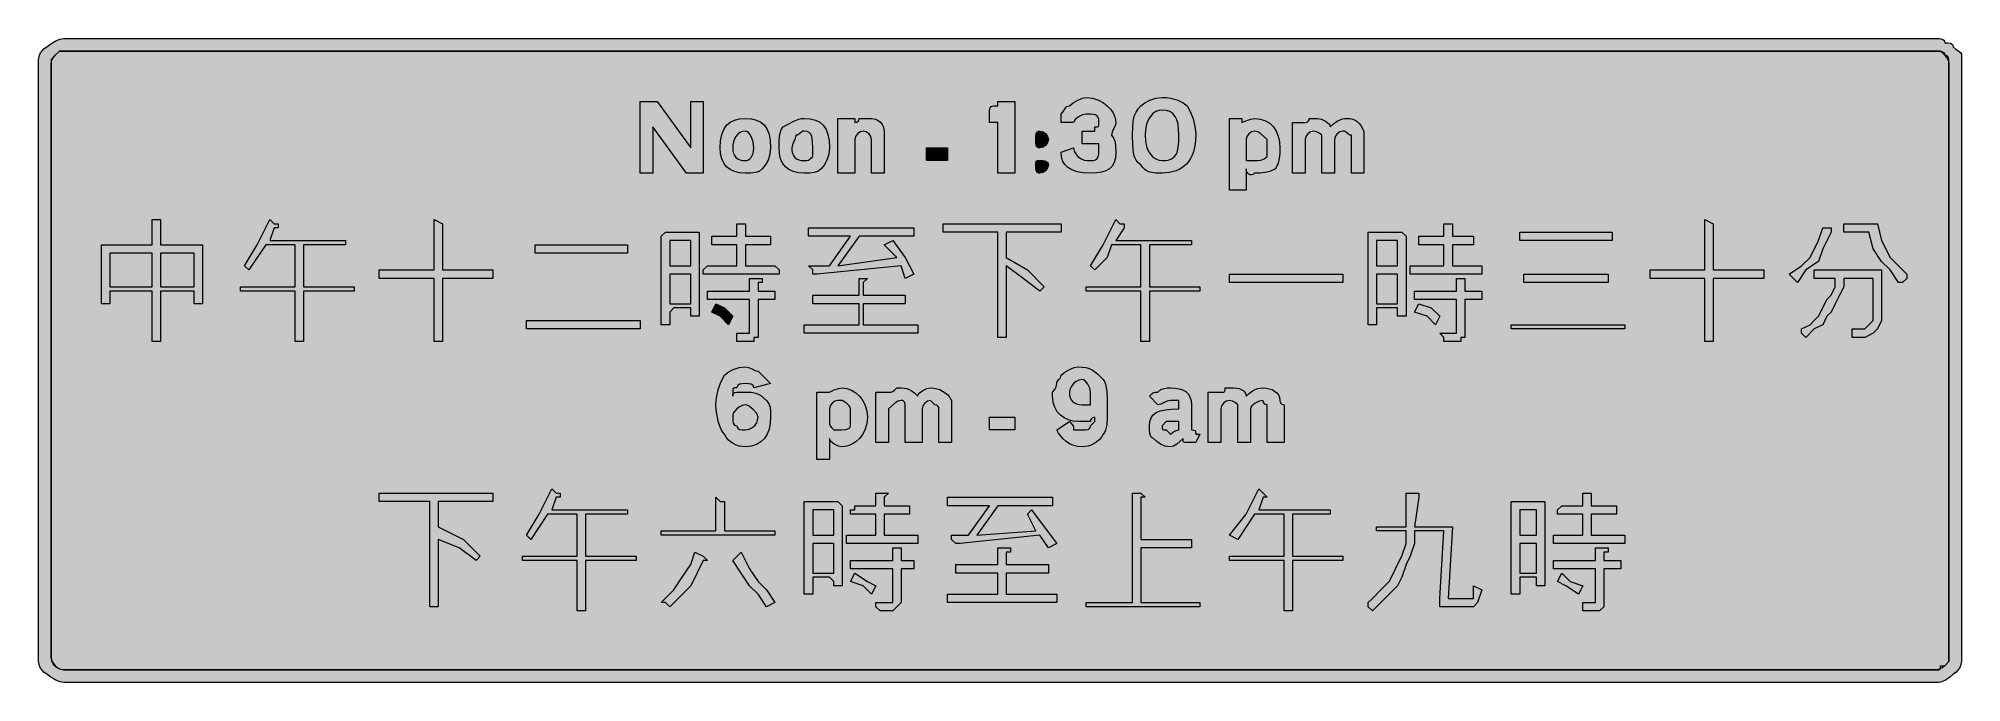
# Model space of a CAD drawing. Header units: metres. Extents: x 9 to 558, y 43 to 227.
import ezdxf

# ---------------------------------------------------------------- set-up
doc = ezdxf.new("R2010")
doc.units = ezdxf.units.M
doc.layers.add('FILL_BLACK_000000', color=7, linetype='Continuous', true_color=0x000000)
doc.layers.add('FILL_WHITE_FFFFFF', color=7, linetype='Continuous', true_color=0xffffff)

msp = doc.modelspace()

# ---------------------------------------------------------------- hatches: boundary and pattern name
at = {"layer": 'FILL_BLACK_000000', "true_color": 0x000000}
h = msp.add_hatch(color=7, dxfattribs=at)
h.dxf.hatch_style = 1
h.paths.add_polyline_path([(9.25, 220.69), (9.51, 222), (9.8, 222.67), (10.22, 223.31), (10.82, 223.9), (11.61, 224.4), (12.7, 225.28), (14.01, 226.05), (15.32, 226.59), (16.41, 226.8), (550.41, 226.8), (551.29, 226.78), (552.06, 226.65), (552.6, 226.29), (552.76, 226), (552.81, 225.6), (553.69, 225.58), (554.46, 225.45), (555, 225.09), (555.16, 224.8), (555.21, 224.4), (556.09, 223.69), (556.86, 223.2), (557.4, 222.71), (557.56, 222.4), (557.61, 222), (557.61, 219.6), (557.61, 50.4), (557.57, 49.31), (557.31, 48), (557.02, 47.33), (556.6, 46.69), (556, 46.1), (555.21, 45.6), (554.29, 44.72), (553.26, 43.95), (552, 43.41), (551.26, 43.25), (550.41, 43.2), (16.41, 43.2), (15.32, 43.41), (14.01, 43.95), (12.7, 44.72), (11.61, 45.6), (10.82, 46.1), (10.22, 46.69), (9.8, 47.33), (9.51, 48), (9.25, 49.31), (9.21, 50.4), (9.21, 219.6), (9.25, 220.69)])
h.paths.add_polyline_path([(12.96, 49.65), (13.32, 48.88), (14.01, 48), (14.76, 47.4), (15.53, 46.99), (16.41, 46.8), (550.41, 46.8), (551.1, 46.82), (551.46, 46.95), (551.59, 47.31), (551.61, 48), (552.81, 48), (554.01, 49.2), (554.01, 50.4), (554.01, 219.6), (554.01, 220.8), (553.86, 221.4), (553.5, 221.81), (553.21, 221.95), (552.81, 222), (551.61, 223.2), (550.41, 223.2), (16.41, 223.2), (15.21, 223.2), (14.01, 222), (12.81, 220.8), (12.81, 219.6), (12.81, 50.4), (12.96, 49.65)], flags=16)
h = msp.add_hatch(color=7, dxfattribs=at)
h.dxf.hatch_style = 1
h.paths.add_polyline_path([(195.21, 208.8), (198.81, 208.8), (198.81, 188.4), (194.01, 188.4), (184.41, 201.6), (184.41, 188.4), (180.81, 188.4), (180.81, 208.8), (185.61, 208.8), (195.21, 195.6), (195.21, 208.8)])
h = msp.add_hatch(color=7, dxfattribs=at)
h.dxf.hatch_style = 1
h.paths.add_polyline_path([(282.81, 188.4), (282.81, 202.8), (280.41, 202.8), (280.41, 206.4), (280.56, 207), (280.92, 207.41), (281.21, 207.55), (281.61, 207.6), (282.81, 207.6), (282.81, 208.8), (287.61, 208.8), (287.61, 188.4), (282.81, 188.4)])
h = msp.add_hatch(color=7, dxfattribs=at)
h.dxf.hatch_style = 1
h.paths.add_polyline_path([(310.41, 200.4), (310.41, 201.6), (311.1, 201.62), (311.46, 201.75), (311.59, 202.11), (311.61, 202.8), (311.57, 203.68), (311.31, 204.45), (311.02, 204.76), (310.6, 204.99), (310, 205.15), (309.21, 205.2), (308.01, 205.2), (306.94, 204.99), (305.76, 204.45), (304.8, 203.68), (304.52, 203.25), (304.41, 202.8), (300.81, 202.8), (300.81, 205.2), (301.52, 206.08), (302.01, 206.85), (302.5, 207.39), (302.81, 207.55), (303.21, 207.6), (304.3, 208.48), (305.61, 209.25), (306.92, 209.79), (308.01, 210), (309.79, 209.79), (311.46, 209.25), (312.9, 208.48), (314.01, 207.6), (314.89, 206.68), (315.66, 205.65), (316.2, 204.39), (316.36, 203.65), (316.41, 202.8), (316.22, 201.9), (315.81, 201), (315.4, 200.1), (315.21, 199.2), (315.9, 198.28), (316.26, 197.25), (316.39, 195.99), (316.41, 194.4), (316.3, 192.76), (315.96, 191.44), (315.4, 190.39), (314.61, 189.6), (313.6, 189.03), (312.36, 188.66), (310.9, 188.46), (309.21, 188.4), (307.13, 188.51), (305.37, 188.83), (303.92, 189.35), (302.76, 190.05), (301.89, 190.92), (301.28, 191.94), (300.92, 193.11), (300.81, 194.4), (304.41, 195.6), (304.6, 194.72), (305.01, 193.95), (305.61, 193.2), (306.51, 192.51), (307.41, 192.15), (308.31, 192.02), (309.21, 192), (310, 192.06), (310.6, 192.22), (311.02, 192.51), (311.31, 192.9), (311.48, 193.41), (311.57, 194.02), (311.61, 195.6), (311.61, 196.8), (310.41, 196.8), (306.81, 196.8), (306.81, 200.4), (310.41, 200.4)])
h = msp.add_hatch(color=7, dxfattribs=at)
h.dxf.hatch_style = 1
h.paths.add_polyline_path([(338.55, 194.47), (338.19, 193.5), (337.75, 192.62), (337.24, 191.82), (336.66, 191.1), (336.01, 190.47), (335.28, 189.92), (334.5, 189.45), (333.64, 189.07), (331.75, 188.57), (329.61, 188.4), (327.83, 188.44), (326.16, 188.7), (325.4, 188.99), (324.72, 189.41), (324.11, 190.01), (323.61, 190.8), (322.82, 191.36), (322.22, 192.11), (321.8, 193.04), (321.51, 194.1), (321.25, 196.54), (321.21, 199.2), (321.25, 201.69), (321.51, 203.85), (321.8, 204.84), (322.22, 205.78), (322.82, 206.7), (323.61, 207.6), (324.72, 208.48), (326.16, 209.25), (327.83, 209.79), (329.61, 210), (330.9, 209.95), (332.08, 209.79), (334.11, 209.25), (335.68, 208.48), (336.81, 207.6), (337.69, 205.78), (338.46, 203.85), (339, 201.69), (339.16, 200.5), (339.21, 199.2), (339.04, 196.67), (338.55, 194.47)])
h.paths.add_polyline_path([(331.41, 192.15), (332.31, 192.51), (333.21, 193.2), (333.61, 193.7), (333.9, 194.31), (334.26, 195.75), (334.39, 197.42), (334.41, 199.2), (334.35, 200.89), (334.17, 202.35), (333.84, 203.59), (333.36, 204.6), (332.71, 205.39), (331.88, 205.95), (330.85, 206.29), (329.61, 206.4), (328.71, 206.29), (327.85, 205.95), (327.04, 205.39), (326.31, 204.6), (325.7, 203.59), (325.22, 202.35), (324.92, 200.89), (324.81, 199.2), (324.92, 197.51), (325.22, 196.05), (325.7, 194.81), (326.31, 193.8), (327.04, 193.01), (327.85, 192.45), (328.71, 192.11), (329.61, 192), (330.51, 192.02), (331.41, 192.15)], flags=16)
h = msp.add_hatch(color=7, dxfattribs=at)
h.dxf.hatch_style = 1
h.paths.add_polyline_path([(217.26, 192.15), (216.49, 190.71), (215.61, 189.6), (214.69, 188.91), (213.66, 188.55), (212.4, 188.42), (210.81, 188.4), (209.12, 188.51), (207.66, 188.85), (206.42, 189.41), (205.41, 190.2), (204.62, 191.21), (204.06, 192.45), (203.72, 193.91), (203.61, 195.6), (203.72, 197.68), (204.06, 199.44), (204.62, 200.89), (205.41, 202.05), (206.42, 202.92), (207.66, 203.53), (209.12, 203.89), (210.81, 204), (212.5, 203.89), (213.96, 203.53), (215.2, 202.92), (216.21, 202.05), (217, 200.89), (217.56, 199.44), (217.9, 197.68), (218.01, 195.6), (217.8, 193.82), (217.26, 192.15)])
h.paths.add_polyline_path([(207.43, 194.02), (207.72, 193.41), (208.11, 192.9), (208.62, 192.51), (209.23, 192.22), (209.97, 192.06), (210.81, 192), (211.26, 192.06), (211.69, 192.22), (212.1, 192.51), (212.46, 192.9), (212.77, 193.41), (213, 194.02), (213.16, 194.76), (213.21, 195.6), (213.16, 196.5), (213, 197.36), (212.46, 198.9), (212.1, 199.51), (211.69, 199.99), (211.26, 200.29), (210.81, 200.4), (209.97, 200.29), (209.23, 199.99), (208.62, 199.51), (208.11, 198.9), (207.72, 198.17), (207.43, 197.36), (207.27, 196.5), (207.21, 195.6), (207.27, 194.76), (207.43, 194.02)], flags=16)
h = msp.add_hatch(color=7, dxfattribs=at)
h.dxf.hatch_style = 1
h.paths.add_polyline_path([(234.06, 192.15), (233.29, 190.71), (232.41, 189.6), (231.49, 188.91), (230.46, 188.55), (229.2, 188.42), (227.61, 188.4), (225.92, 188.51), (224.46, 188.85), (223.22, 189.41), (222.21, 190.2), (221.42, 191.21), (220.86, 192.45), (220.52, 193.91), (220.41, 195.6), (220.43, 197.38), (220.56, 199.05), (220.92, 200.49), (221.21, 201.1), (221.61, 201.6), (224.61, 203.25), (226, 203.79), (226.76, 203.95), (227.61, 204), (229.3, 203.89), (230.76, 203.53), (232, 202.92), (233.01, 202.05), (233.8, 200.89), (234.36, 199.44), (234.7, 197.68), (234.81, 195.6), (234.6, 193.82), (234.06, 192.15)])
h.paths.add_polyline_path([(229.71, 198.9), (229.42, 199.51), (229, 199.99), (228.4, 200.29), (227.61, 200.4), (227.21, 200.35), (226.9, 200.21), (226.41, 199.8), (225.92, 199.39), (225.61, 199.25), (225.21, 199.2), (225.02, 198.3), (224.61, 197.4), (224.2, 196.5), (224.01, 195.6), (224.07, 194.76), (224.23, 194.02), (224.52, 193.41), (224.91, 192.9), (225.42, 192.51), (226.03, 192.22), (226.77, 192.06), (227.61, 192), (228.32, 192.02), (228.81, 192.15), (229.3, 192.51), (230.01, 193.2), (230.01, 195.6), (229.97, 197.36), (229.71, 198.9)], flags=16)
h = msp.add_hatch(color=7, dxfattribs=at)
h.dxf.hatch_style = 1
h.paths.add_polyline_path([(237.21, 204), (242.01, 204), (242.01, 202.8), (242.61, 202.95), (243.02, 203.31), (243.16, 203.6), (243.21, 204), (245.61, 204), (246.85, 203.94), (247.88, 203.76), (248.71, 203.43), (249.36, 202.95), (249.84, 202.3), (250.17, 201.47), (250.35, 200.44), (250.41, 199.2), (250.41, 188.4), (246.81, 188.4), (246.81, 196.8), (246.81, 198), (246.6, 198.88), (246.06, 199.65), (245.29, 200.19), (244.41, 200.4), (243.53, 200.19), (242.76, 199.65), (242.22, 198.88), (242.01, 198), (242.01, 188.4), (237.21, 188.4), (237.21, 204)])
h = msp.add_hatch(color=7, dxfattribs=at)
h.dxf.hatch_style = 1
h.paths.add_polyline_path([(353.76, 203.4), (354.94, 203.81), (356.01, 204), (357.7, 203.84), (359.16, 203.36), (360.4, 202.61), (361.41, 201.6), (362.2, 200.37), (362.76, 198.94), (363.1, 197.34), (363.21, 195.6), (363.19, 193.99), (363.06, 192.6), (362.7, 191.21), (362.01, 189.6), (360.4, 188.91), (359.01, 188.55), (357.62, 188.42), (356.01, 188.4), (355.56, 188.06), (355.13, 187.91), (354.72, 187.94), (354.36, 188.1), (354.05, 188.38), (353.82, 188.74), (353.66, 189.15), (353.61, 189.6), (353.61, 183.6), (348.81, 183.6), (348.81, 204), (352.41, 204), (352.41, 202.8), (353.76, 203.4)])
h.paths.add_polyline_path([(357.81, 192.15), (358.71, 192.51), (359.61, 193.2), (359.61, 194.4), (359.61, 198), (357.81, 199.65), (356.91, 200.19), (356.01, 200.4), (355.13, 200.19), (354.36, 199.65), (353.82, 198.88), (353.61, 198), (353.61, 194.4), (353.61, 192), (356.01, 192), (356.91, 192.02), (357.81, 192.15)], flags=16)
h = msp.add_hatch(color=7, dxfattribs=at)
h.dxf.hatch_style = 1
h.paths.add_polyline_path([(375.21, 188.4), (375.21, 199.2), (374.46, 199.8), (373.69, 200.21), (372.81, 200.4), (371.93, 200.19), (371.16, 199.65), (370.62, 198.88), (370.41, 198), (370.41, 188.4), (366.81, 188.4), (366.81, 202.8), (370.41, 202.8), (371.01, 202.95), (371.42, 203.31), (371.56, 203.6), (371.61, 204), (374.01, 204), (375.08, 203.79), (376.26, 203.25), (377.22, 202.48), (377.5, 202.05), (377.61, 201.6), (378.53, 202.48), (379.56, 203.25), (380.82, 203.79), (381.56, 203.95), (382.41, 204), (383.26, 203.94), (384, 203.77), (384.67, 203.49), (385.26, 203.1), (385.8, 202.59), (386.29, 201.97), (387.21, 200.4), (387.21, 199.2), (387.21, 188.4), (383.61, 188.4), (383.61, 198), (383.61, 199.2), (383.21, 199.25), (382.9, 199.39), (382.41, 199.8), (381.92, 200.21), (381.61, 200.35), (381.21, 200.4), (380.33, 200.19), (379.56, 199.65), (379.02, 198.88), (378.81, 198), (378.81, 188.4), (375.21, 188.4)])
h = msp.add_hatch(color=7, dxfattribs=at)
h.dxf.hatch_style = 1
h.paths.add_polyline_path([(297, 197.12), (296.46, 196.35), (295.69, 195.81), (294.81, 195.6), (294.41, 195.65), (294.12, 195.81), (293.76, 196.35), (293.63, 197.12), (293.61, 198), (293.63, 198.88), (293.76, 199.65), (294.12, 200.19), (294.41, 200.35), (294.81, 200.4), (295.69, 200.19), (296.46, 199.65), (297, 198.88), (297.21, 198), (297, 197.12)])
h = msp.add_hatch(color=7, dxfattribs=at)
h.dxf.hatch_style = 1
h.paths.add_polyline_path([(268.41, 195.6), (268.41, 192), (262.41, 192), (262.41, 195.6), (268.41, 195.6)])
h = msp.add_hatch(color=7, dxfattribs=at)
h.dxf.hatch_style = 1
h.paths.add_polyline_path([(297, 189.92), (296.46, 189.15), (295.69, 188.61), (294.81, 188.4), (294.41, 188.45), (294.12, 188.61), (293.76, 189.15), (293.63, 189.92), (293.61, 190.8), (293.63, 191.49), (293.76, 191.85), (294.12, 191.98), (294.81, 192), (295.69, 191.98), (296.46, 191.85), (297, 191.49), (297.16, 191.2), (297.21, 190.8), (297, 189.92)])
h = msp.add_hatch(color=7, dxfattribs=at)
h.dxf.hatch_style = 1
h.paths.add_polyline_path([(41.61, 154.8), (29.61, 154.8), (29.61, 151.2), (27.21, 151.2), (27.21, 168), (41.61, 168), (41.61, 175.2), (42.81, 175.2), (44.01, 175.2), (44.01, 174), (44.01, 168), (56.01, 168), (56.01, 151.2), (53.61, 151.2), (53.61, 154.8), (44.01, 154.8), (44.01, 140.4), (41.61, 140.4), (41.61, 154.8)])
h.paths.add_polyline_path([(29.61, 156), (41.61, 156), (41.61, 165.6), (29.61, 165.6), (29.61, 156)], flags=16)
h.paths.add_polyline_path([(53.61, 156), (53.61, 165.6), (44.01, 165.6), (44.01, 156), (53.61, 156)], flags=16)
h = msp.add_hatch(color=7, dxfattribs=at)
h.dxf.hatch_style = 1
h.paths.add_polyline_path([(96.81, 168), (84.81, 168), (84.81, 156), (99.21, 156), (99.21, 154.8), (84.81, 154.8), (84.81, 140.4), (82.41, 140.4), (82.41, 154.8), (66.81, 154.8), (66.81, 156), (82.41, 156), (82.41, 168), (74.01, 168), (71.61, 164.4), (69.21, 160.8), (68.01, 162), (71.61, 168), (75.21, 175.2), (76.41, 174), (77.61, 174), (77.61, 172.8), (76.41, 172.8), (75.21, 169.2), (96.81, 169.2), (96.81, 168)])
h = msp.add_hatch(color=7, dxfattribs=at)
h.dxf.hatch_style = 1
h.paths.add_polyline_path([(124.41, 158.4), (124.41, 140.4), (122.01, 140.4), (122.01, 158.4), (106.41, 158.4), (106.41, 160.8), (122.01, 160.8), (122.01, 175.2), (124.41, 174), (124.41, 172.8), (124.41, 160.8), (138.81, 160.8), (138.81, 158.4), (124.41, 158.4)])
h = msp.add_hatch(color=7, dxfattribs=at)
h.dxf.hatch_style = 1
h.paths.add_polyline_path([(188.01, 171.6), (197.61, 171.6), (197.61, 170.4), (197.61, 147.6), (195.21, 147.6), (195.21, 148.8), (195.21, 150), (190.41, 150), (189.21, 148.8), (189.21, 145.2), (188.01, 145.2), (186.81, 145.2), (186.81, 170.4), (188.01, 171.6)])
h.paths.add_polyline_path([(190.41, 151.2), (195.21, 151.2), (195.21, 159.6), (190.41, 159.6), (189.21, 159.6), (189.21, 151.2), (190.41, 151.2)], flags=16)
h.paths.add_polyline_path([(195.21, 162), (195.21, 169.2), (190.41, 169.2), (189.21, 169.2), (189.21, 162), (190.41, 162), (195.21, 162)], flags=16)
h = msp.add_hatch(color=7, dxfattribs=at)
h.dxf.hatch_style = 1
h.paths.add_polyline_path([(220.41, 160.8), (220.41, 159.6), (219.21, 159.6), (200.01, 159.6), (198.81, 159.6), (198.81, 160.8), (200.01, 162), (208.41, 162), (208.41, 168), (202.41, 168), (201.21, 168), (201.21, 169.2), (201.21, 170.4), (202.41, 170.4), (208.41, 170.4), (208.41, 174), (209.61, 174), (210.81, 174), (210.81, 172.8), (210.81, 170.4), (218.01, 170.4), (218.01, 169.2), (218.01, 168), (210.81, 168), (210.81, 162), (219.21, 162), (220.41, 160.8)])
h = msp.add_hatch(color=7, dxfattribs=at)
h.dxf.hatch_style = 1
h.paths.add_polyline_path([(252.81, 169.2), (256.41, 164.4), (258.81, 159.6), (256.41, 158.4), (255.21, 162), (231.21, 159.6), (230.01, 159.6), (230.01, 160.8), (228.81, 162), (234.81, 162), (240.81, 170.4), (228.81, 170.4), (228.81, 172.8), (258.81, 172.8), (258.81, 170.4), (243.21, 170.4), (237.21, 162), (254.01, 164.4), (250.41, 168), (252.81, 169.2)])
h = msp.add_hatch(color=7, dxfattribs=at)
h.dxf.hatch_style = 1
h.paths.add_polyline_path([(300.81, 174), (300.81, 171.6), (285.21, 171.6), (285.21, 164.4), (291.21, 160.8), (296.01, 156), (294.81, 154.8), (290.01, 158.4), (285.21, 162), (285.21, 141.6), (282.81, 141.6), (282.81, 171.6), (267.21, 171.6), (267.21, 174), (300.81, 174)])
h = msp.add_hatch(color=7, dxfattribs=at)
h.dxf.hatch_style = 1
h.paths.add_polyline_path([(338.01, 168), (326.01, 168), (326.01, 156), (340.41, 156), (340.41, 154.8), (326.01, 154.8), (326.01, 140.4), (323.61, 140.4), (323.61, 154.8), (308.01, 154.8), (308.01, 156), (323.61, 156), (323.61, 168), (315.21, 168), (314.01, 164.4), (310.41, 160.8), (309.21, 162), (312.81, 168), (316.41, 175.2), (317.61, 174), (318.81, 174), (318.81, 172.8), (316.41, 169.2), (338.01, 169.2), (338.01, 168)])
h = msp.add_hatch(color=7, dxfattribs=at)
h.dxf.hatch_style = 1
h.paths.add_polyline_path([(398.01, 171.6), (399.21, 170.4), (399.21, 147.6), (398.01, 147.6), (396.81, 147.6), (396.81, 148.8), (396.81, 150), (390.81, 150), (390.81, 148.8), (390.81, 145.2), (388.41, 145.2), (388.41, 170.4), (388.41, 171.6), (398.01, 171.6)])
h.paths.add_polyline_path([(396.81, 159.6), (390.81, 159.6), (390.81, 151.2), (396.81, 151.2), (396.81, 159.6)], flags=16)
h.paths.add_polyline_path([(396.81, 169.2), (390.81, 169.2), (390.81, 162), (396.81, 162), (396.81, 169.2)], flags=16)
h = msp.add_hatch(color=7, dxfattribs=at)
h.dxf.hatch_style = 1
h.paths.add_polyline_path([(420.81, 160.8), (420.81, 159.6), (400.41, 159.6), (400.41, 160.8), (400.41, 162), (408.81, 162), (410.01, 162), (410.01, 168), (408.81, 168), (402.81, 168), (402.81, 169.2), (402.81, 170.4), (408.81, 170.4), (410.01, 170.4), (410.01, 174), (411.21, 174), (412.41, 174), (412.41, 172.8), (412.41, 170.4), (418.41, 170.4), (418.41, 169.2), (418.41, 168), (412.41, 168), (412.41, 162), (420.81, 162), (420.81, 160.8)])
h = msp.add_hatch(color=7, dxfattribs=at)
h.dxf.hatch_style = 1
h.paths.add_polyline_path([(458.01, 171.6), (458.01, 169.2), (431.61, 169.2), (431.61, 171.6), (458.01, 171.6)])
h = msp.add_hatch(color=7, dxfattribs=at)
h.dxf.hatch_style = 1
h.paths.add_polyline_path([(486.81, 158.4), (486.81, 140.4), (484.41, 140.4), (484.41, 158.4), (468.81, 158.4), (468.81, 160.8), (484.41, 160.8), (484.41, 175.2), (486.81, 174), (486.81, 172.8), (486.81, 160.8), (501.21, 160.8), (501.21, 158.4), (486.81, 158.4)])
h = msp.add_hatch(color=7, dxfattribs=at)
h.dxf.hatch_style = 1
h.paths.add_polyline_path([(516.81, 163.2), (513.21, 160.8), (510.81, 157.2), (508.41, 159.6), (512.01, 162), (514.41, 164.4), (516.81, 169.2), (518.01, 172.8), (520.41, 172.8), (520.41, 171.6), (518.01, 166.8), (516.81, 163.2)])
h = msp.add_hatch(color=7, dxfattribs=at)
h.dxf.hatch_style = 1
h.paths.add_polyline_path([(524.01, 174), (533.61, 174), (534.81, 169.2), (537.21, 164.4), (539.61, 162), (542.01, 159.6), (542.01, 158.4), (540.81, 157.2), (539.61, 157.2), (537.21, 160.8), (534.81, 163.2), (532.41, 166.8), (531.21, 171.6), (524.01, 171.6), (524.01, 174)])
h = msp.add_hatch(color=7, dxfattribs=at)
h.dxf.hatch_style = 1
h.paths.add_polyline_path([(150.81, 168), (177.21, 168), (177.21, 165.6), (150.81, 165.6), (150.81, 168)])
h = msp.add_hatch(color=7, dxfattribs=at)
h.dxf.hatch_style = 1
h.paths.add_polyline_path([(381.21, 159.6), (381.21, 157.2), (348.81, 157.2), (348.81, 159.6), (381.21, 159.6)])
h = msp.add_hatch(color=7, dxfattribs=at)
h.dxf.hatch_style = 1
h.paths.add_polyline_path([(456.81, 159.6), (456.81, 157.2), (432.81, 157.2), (432.81, 159.6), (456.81, 159.6)])
h = msp.add_hatch(color=7, dxfattribs=at)
h.dxf.hatch_style = 1
h.paths.add_polyline_path([(512.01, 144), (514.41, 145.2), (515.61, 146.4), (516.81, 147.6), (518.01, 150), (519.21, 152.4), (520.41, 153.6), (521.61, 156), (521.61, 158.4), (515.61, 158.4), (515.61, 160.8), (534.81, 160.8), (534.81, 150), (534.81, 146.4), (533.61, 144), (532.41, 142.8), (530.01, 141.6), (527.61, 141.6), (526.41, 141.6), (526.41, 142.8), (526.41, 144), (528.81, 144), (530.01, 144), (531.21, 145.2), (532.41, 146.4), (532.41, 152.4), (532.41, 158.4), (524.01, 158.4), (524.01, 156), (522.81, 153.6), (521.61, 151.2), (520.41, 148.8), (519.21, 147.6), (518.01, 145.2), (515.61, 144), (513.21, 141.6), (512.01, 142.8), (512.01, 144)])
h = msp.add_hatch(color=7, dxfattribs=at)
h.dxf.hatch_style = 1
h.paths.add_polyline_path([(213.21, 158.4), (214.41, 158.4), (215.61, 158.4), (215.61, 157.2), (214.41, 157.2), (214.41, 154.8), (219.21, 154.8), (219.21, 152.4), (214.41, 152.4), (214.41, 142.8), (214.41, 141.6), (213.21, 141.6), (213.21, 140.4), (209.61, 140.4), (208.41, 140.4), (208.41, 141.6), (208.41, 142.8), (212.01, 142.8), (212.01, 144), (212.01, 152.4), (201.21, 152.4), (200.01, 152.4), (200.01, 154.8), (201.21, 154.8), (212.01, 154.8), (212.01, 158.4), (213.21, 158.4)])
h = msp.add_hatch(color=7, dxfattribs=at)
h.dxf.hatch_style = 1
h.paths.add_polyline_path([(260.01, 145.2), (260.01, 142.8), (227.61, 142.8), (227.61, 145.2), (243.21, 145.2), (243.21, 151.2), (230.01, 151.2), (230.01, 153.6), (243.21, 153.6), (243.21, 158.4), (244.41, 158.4), (245.61, 158.4), (244.41, 157.2), (244.41, 153.6), (256.41, 153.6), (256.41, 151.2), (244.41, 151.2), (244.41, 145.2), (260.01, 145.2)])
h = msp.add_hatch(color=7, dxfattribs=at)
h.dxf.hatch_style = 1
h.paths.add_polyline_path([(414.81, 158.4), (416.01, 158.4), (416.01, 157.2), (416.01, 154.8), (419.61, 154.8), (420.81, 154.8), (420.81, 152.4), (419.61, 152.4), (416.01, 152.4), (416.01, 142.8), (416.01, 141.6), (414.81, 141.6), (414.81, 140.4), (410.01, 140.4), (410.01, 141.6), (408.81, 142.8), (410.01, 142.8), (412.41, 142.8), (413.61, 142.8), (413.61, 144), (413.61, 152.4), (401.61, 152.4), (401.61, 154.8), (413.61, 154.8), (413.61, 158.4), (414.81, 158.4)])
h = msp.add_hatch(color=7, dxfattribs=at)
h.dxf.hatch_style = 1
h.paths.add_polyline_path([(204.81, 150), (207.21, 147.6), (206.01, 145.2), (203.61, 147.6), (201.21, 148.8), (202.41, 151.2), (204.81, 150)])
h = msp.add_hatch(color=7, dxfattribs=at)
h.dxf.hatch_style = 1
h.paths.add_polyline_path([(406.41, 150), (408.81, 147.6), (407.61, 145.2), (405.21, 147.6), (401.61, 148.8), (402.81, 151.2), (406.41, 150)])
h = msp.add_hatch(color=7, dxfattribs=at)
h.dxf.hatch_style = 1
h.paths.add_polyline_path([(148.41, 146.4), (180.81, 146.4), (180.81, 144), (148.41, 144), (148.41, 146.4)])
h = msp.add_hatch(color=7, dxfattribs=at)
h.dxf.hatch_style = 1
h.paths.add_polyline_path([(461.61, 145.2), (461.61, 144), (429.21, 144), (429.21, 145.2), (461.61, 145.2)])
h = msp.add_hatch(color=7, dxfattribs=at)
h.dxf.hatch_style = 1
h.paths.add_polyline_path([(209.03, 110.62), (208.17, 110.91), (207.36, 111.3), (206.6, 111.81), (205.92, 112.42), (205.31, 113.16), (204.81, 114), (204.36, 114.56), (203.93, 115.31), (203.16, 117.3), (202.62, 119.74), (202.46, 121.05), (202.41, 122.4), (202.46, 123.7), (202.62, 124.89), (203.16, 127.05), (203.93, 128.98), (204.81, 130.8), (205.92, 131.68), (207.36, 132.45), (209.03, 132.99), (210.81, 133.2), (211.71, 133.01), (212.61, 132.6), (213.51, 132.19), (214.41, 132), (218.01, 128.4), (213.21, 127.2), (213.16, 127.6), (213, 127.89), (212.46, 128.25), (211.69, 128.38), (210.81, 128.4), (209.93, 128.38), (209.16, 128.25), (208.62, 127.89), (208.46, 127.6), (208.41, 127.2), (207.72, 127.18), (207.36, 127.05), (207.23, 126.69), (207.21, 126), (207.21, 124.8), (207.26, 125.2), (207.4, 125.49), (207.81, 125.85), (208.41, 126), (210.81, 126), (212.42, 125.96), (213.81, 125.7), (214.49, 125.41), (215.2, 124.99), (216.81, 123.6), (217.5, 122.68), (217.86, 121.65), (217.99, 120.39), (218.01, 118.8), (217.9, 117.06), (217.56, 115.46), (217, 114.03), (216.21, 112.8), (215.2, 111.79), (213.96, 111.04), (212.5, 110.56), (210.81, 110.4), (209.91, 110.46), (209.03, 110.62)])
h.paths.add_polyline_path([(209.16, 121.8), (208.41, 121.2), (207.72, 120.49), (207.36, 120), (207.23, 119.51), (207.21, 118.8), (207.23, 117.92), (207.36, 117.15), (207.72, 116.61), (208.01, 116.45), (208.41, 116.4), (208.46, 116), (208.62, 115.71), (209.16, 115.35), (209.93, 115.22), (210.81, 115.2), (211.88, 115.42), (212.48, 115.71), (213.06, 116.1), (213.59, 116.61), (214.02, 117.22), (214.3, 117.96), (214.41, 118.8), (214.3, 119.3), (214.02, 119.87), (213.06, 121.05), (211.88, 122.01), (211.31, 122.29), (210.81, 122.4), (209.93, 122.21), (209.16, 121.8)], flags=16)
h = msp.add_hatch(color=7, dxfattribs=at)
h.dxf.hatch_style = 1
h.paths.add_polyline_path([(299.01, 126.75), (299.42, 127.52), (299.61, 128.4), (299.66, 128.8), (299.8, 129.11), (300.21, 129.6), (300.62, 130.09), (300.76, 130.4), (300.81, 130.8), (301.9, 131.68), (303.21, 132.45), (304.52, 132.99), (305.61, 133.2), (306.85, 133.14), (307.92, 132.97), (308.84, 132.69), (309.66, 132.3), (311.18, 131.17), (312.81, 129.6), (313.21, 129.04), (313.5, 128.29), (313.86, 126.3), (313.99, 123.86), (314.01, 121.2), (313.99, 118.72), (313.86, 116.7), (313.5, 115.12), (313.21, 114.51), (312.81, 114), (312.31, 113.16), (311.7, 112.42), (311.02, 111.81), (310.26, 111.3), (309.45, 110.91), (308.59, 110.62), (307.71, 110.46), (306.81, 110.4), (305.52, 110.51), (304.33, 110.81), (303.27, 111.29), (302.31, 111.9), (301.47, 112.63), (300.73, 113.44), (300.12, 114.3), (299.61, 115.2), (303.21, 117.6), (303.9, 116.89), (304.26, 116.4), (304.39, 115.91), (304.41, 115.2), (306.81, 115.2), (307.69, 115.22), (308.46, 115.35), (309, 115.71), (309.16, 116), (309.21, 116.4), (310.41, 117.6), (310.41, 118.8), (309.81, 118.65), (309.4, 118.29), (309.26, 118), (309.21, 117.6), (305.61, 117.6), (304.27, 117.71), (302.97, 118.05), (301.75, 118.61), (300.66, 119.4), (299.74, 120.41), (299.03, 121.65), (298.57, 123.11), (298.41, 124.8), (298.41, 126), (299.01, 126.75)])
h.paths.add_polyline_path([(309.21, 126), (309, 127.07), (308.46, 128.25), (307.69, 129.21), (307.26, 129.49), (306.81, 129.6), (305.93, 129.41), (305.16, 129), (304.41, 128.4), (303.72, 127.52), (303.36, 126.75), (303.21, 126), (303.27, 125.16), (303.43, 124.42), (303.72, 123.81), (304.11, 123.3), (304.62, 122.91), (305.23, 122.62), (305.97, 122.46), (306.81, 122.4), (309.21, 122.4), (309.21, 126)], flags=16)
h = msp.add_hatch(color=7, dxfattribs=at)
h.dxf.hatch_style = 1
h.paths.add_polyline_path([(237.34, 127.01), (238.41, 127.2), (239.75, 127.04), (241.05, 126.56), (242.27, 125.81), (243.36, 124.8), (244.28, 123.57), (244.99, 122.14), (245.45, 120.54), (245.61, 118.8), (245.45, 117.06), (244.99, 115.46), (244.28, 114.03), (243.36, 112.8), (242.27, 111.79), (241.05, 111.04), (239.75, 110.56), (238.41, 110.4), (237.34, 110.61), (236.16, 111.15), (235.2, 111.92), (234.92, 112.35), (234.81, 112.8), (234.81, 106.8), (231.21, 106.8), (231.21, 126), (234.81, 126), (236.16, 126.6), (237.34, 127.01)])
h.paths.add_polyline_path([(239.46, 115.35), (239.99, 115.49), (240.42, 115.71), (240.7, 116), (240.81, 116.4), (240.81, 117.6), (240.81, 121.2), (240.71, 121.65), (240.43, 122.08), (239.61, 122.85), (238.41, 123.6), (237.21, 123.6), (236.33, 123.39), (235.56, 122.85), (235.02, 122.08), (234.81, 121.2), (234.81, 117.6), (234.83, 116.89), (234.96, 116.4), (235.32, 115.91), (236.01, 115.2), (237.21, 115.2), (238.28, 115.22), (239.46, 115.35)], flags=16)
h = msp.add_hatch(color=7, dxfattribs=at)
h.dxf.hatch_style = 1
h.paths.add_polyline_path([(256.41, 111.6), (256.41, 121.2), (256.41, 122.4), (256.26, 123), (255.9, 123.41), (255.61, 123.55), (255.21, 123.6), (254.31, 123.39), (253.41, 122.85), (251.61, 121.2), (251.61, 111.6), (248.01, 111.6), (248.01, 126), (251.61, 126), (252.32, 126.02), (252.81, 126.15), (253.3, 126.51), (254.01, 127.2), (255.21, 127.2), (256.06, 127.15), (256.8, 126.99), (258.06, 126.45), (259.09, 125.68), (260.01, 124.8), (260.12, 125.25), (260.4, 125.68), (261.36, 126.45), (262.54, 126.99), (263.61, 127.2), (264.51, 127.14), (265.39, 126.97), (266.25, 126.69), (267.06, 126.3), (267.82, 125.79), (268.5, 125.17), (269.11, 124.44), (269.61, 123.6), (269.61, 122.4), (269.61, 111.6), (266.01, 111.6), (266.01, 121.2), (265.96, 121.6), (265.82, 121.89), (265.41, 122.25), (264.81, 122.4), (263.61, 123.6), (262.73, 123.39), (261.96, 122.85), (261.42, 122.08), (261.21, 121.2), (261.21, 111.6), (256.41, 111.6)])
h = msp.add_hatch(color=7, dxfattribs=at)
h.dxf.hatch_style = 1
h.paths.add_polyline_path([(334.41, 123.6), (332.01, 123.6), (331.11, 123.41), (330.21, 123), (329.31, 122.59), (328.41, 122.4), (326.01, 124.8), (326.72, 125.49), (327.21, 125.85), (327.7, 125.98), (328.41, 126), (329.31, 126.69), (330.21, 127.05), (331.11, 127.18), (332.01, 127.2), (333.3, 127.14), (334.47, 126.96), (335.49, 126.63), (336.36, 126.15), (337.06, 125.5), (337.58, 124.67), (337.9, 123.64), (338.01, 122.4), (338.01, 115.2), (338.7, 115.18), (339.06, 115.05), (339.19, 114.69), (339.21, 114), (340.41, 114), (339.21, 111.6), (336.81, 111.6), (336.12, 111.62), (335.76, 111.75), (335.63, 112.11), (335.61, 112.8), (333.81, 111.15), (332.91, 110.61), (332.01, 110.4), (331.16, 110.45), (330.42, 110.61), (329.16, 111.15), (328.13, 111.92), (327.21, 112.8), (326.81, 112.91), (326.52, 113.19), (326.3, 113.62), (326.16, 114.15), (326.03, 115.33), (326.01, 116.4), (326.12, 117.64), (326.48, 118.67), (327.09, 119.5), (327.96, 120.15), (329.12, 120.63), (330.57, 120.96), (332.33, 121.14), (334.41, 121.2), (334.41, 122.4), (334.41, 123.6)])
h.paths.add_polyline_path([(333.66, 115.05), (334.41, 115.2), (334.41, 117.6), (330.81, 117.6), (329.61, 116.4), (329.63, 115.71), (329.76, 115.35), (330.12, 115.22), (330.81, 115.2), (332.01, 114), (332.89, 114.69), (333.66, 115.05)], flags=16)
h = msp.add_hatch(color=7, dxfattribs=at)
h.dxf.hatch_style = 1
h.paths.add_polyline_path([(351.21, 111.6), (351.21, 121.2), (351.21, 122.4), (350.46, 123), (349.69, 123.41), (348.81, 123.6), (347.93, 123.39), (347.16, 122.85), (346.62, 122.08), (346.41, 121.2), (346.41, 111.6), (342.81, 111.6), (342.81, 126), (346.41, 126), (347.1, 126.02), (347.46, 126.15), (347.59, 126.51), (347.61, 127.2), (350.01, 127.2), (350.85, 127.15), (351.58, 126.99), (352.2, 126.76), (352.71, 126.45), (353.1, 126.09), (353.38, 125.68), (353.55, 125.25), (353.61, 124.8), (354.53, 125.68), (355.56, 126.45), (356.82, 126.99), (357.56, 127.15), (358.41, 127.2), (359.31, 127.14), (360.17, 126.97), (360.98, 126.69), (361.71, 126.3), (362.32, 125.79), (362.8, 125.17), (363.1, 124.44), (363.21, 123.6), (363.26, 123.2), (363.4, 122.91), (363.81, 122.55), (364.41, 122.4), (364.41, 111.6), (359.61, 111.6), (359.61, 121.2), (359.61, 122.4), (359.21, 122.45), (358.92, 122.59), (358.56, 123), (358.41, 123.6), (357.34, 123.39), (356.16, 122.85), (355.2, 122.08), (354.92, 121.65), (354.81, 121.2), (354.81, 111.6), (351.21, 111.6)])
h = msp.add_hatch(color=7, dxfattribs=at)
h.dxf.hatch_style = 1
h.paths.add_polyline_path([(287.61, 118.8), (287.61, 115.2), (280.41, 115.2), (280.41, 118.8), (287.61, 118.8)])
h = msp.add_hatch(color=7, dxfattribs=at)
h.dxf.hatch_style = 1
h.paths.add_polyline_path([(138.81, 97.2), (138.81, 94.8), (123.21, 94.8), (123.21, 87.6), (130.41, 84), (135.21, 79.2), (134.01, 78), (129.21, 81.6), (123.21, 84), (123.21, 64.8), (120.81, 64.8), (120.81, 94.8), (106.41, 94.8), (106.41, 97.2), (138.81, 97.2)])
h = msp.add_hatch(color=7, dxfattribs=at)
h.dxf.hatch_style = 1
h.paths.add_polyline_path([(177.21, 91.2), (165.21, 91.2), (165.21, 79.2), (179.61, 79.2), (179.61, 78), (165.21, 78), (165.21, 63.6), (162.81, 63.6), (162.81, 78), (147.21, 78), (147.21, 79.2), (162.81, 79.2), (162.81, 91.2), (154.41, 91.2), (152.01, 87.6), (149.61, 84), (148.41, 85.2), (152.01, 91.2), (155.61, 98.4), (156.81, 97.2), (158.01, 97.2), (158.01, 96), (156.81, 96), (155.61, 92.4), (177.21, 92.4), (177.21, 91.2)])
h = msp.add_hatch(color=7, dxfattribs=at)
h.dxf.hatch_style = 1
h.paths.add_polyline_path([(219.21, 85.2), (186.81, 85.2), (186.81, 86.4), (202.41, 86.4), (202.41, 96), (203.61, 94.8), (204.81, 94.8), (204.81, 93.6), (204.81, 86.4), (219.21, 86.4), (219.21, 85.2)])
h = msp.add_hatch(color=7, dxfattribs=at)
h.dxf.hatch_style = 1
h.paths.add_polyline_path([(237.21, 94.8), (238.41, 93.6), (238.41, 70.8), (237.21, 70.8), (236.01, 70.8), (236.01, 72), (234.81, 73.2), (230.01, 73.2), (230.01, 72), (230.01, 68.4), (227.61, 68.4), (227.61, 93.6), (227.61, 94.8), (237.21, 94.8)])
h.paths.add_polyline_path([(236.01, 74.4), (236.01, 82.8), (234.81, 82.8), (230.01, 82.8), (230.01, 74.4), (234.81, 74.4), (236.01, 74.4)], flags=16)
h.paths.add_polyline_path([(236.01, 85.2), (236.01, 92.4), (234.81, 92.4), (230.01, 92.4), (230.01, 85.2), (234.81, 85.2), (236.01, 85.2)], flags=16)
h = msp.add_hatch(color=7, dxfattribs=at)
h.dxf.hatch_style = 1
h.paths.add_polyline_path([(260.01, 84), (260.01, 82.8), (239.61, 82.8), (239.61, 84), (239.61, 85.2), (248.01, 85.2), (248.01, 91.2), (242.01, 91.2), (240.81, 91.2), (240.81, 92.4), (242.01, 92.4), (242.01, 93.6), (248.01, 93.6), (248.01, 97.2), (249.21, 97.2), (250.41, 97.2), (251.61, 97.2), (250.41, 96), (250.41, 93.6), (251.61, 93.6), (257.61, 93.6), (257.61, 92.4), (257.61, 91.2), (251.61, 91.2), (250.41, 91.2), (250.41, 85.2), (251.61, 85.2), (260.01, 85.2), (260.01, 84)])
h = msp.add_hatch(color=7, dxfattribs=at)
h.dxf.hatch_style = 1
h.paths.add_polyline_path([(269.61, 85.2), (274.41, 85.2), (280.41, 93.6), (268.41, 93.6), (268.41, 96), (298.41, 96), (298.41, 93.6), (282.81, 93.6), (276.81, 85.2), (293.61, 86.4), (291.21, 91.2), (292.41, 92.4), (296.01, 87.6), (299.61, 82.8), (297.21, 81.6), (294.81, 85.2), (272.01, 82.8), (270.81, 82.8), (269.61, 84), (269.61, 85.2)])
h = msp.add_hatch(color=7, dxfattribs=at)
h.dxf.hatch_style = 1
h.paths.add_polyline_path([(323.61, 81.6), (323.61, 66), (340.41, 66), (340.41, 64.8), (308.01, 64.8), (308.01, 66), (321.21, 66), (321.21, 97.2), (323.61, 97.2), (324.81, 96), (323.61, 96), (323.61, 84), (338.01, 84), (338.01, 81.6), (323.61, 81.6)])
h = msp.add_hatch(color=7, dxfattribs=at)
h.dxf.hatch_style = 1
h.paths.add_polyline_path([(377.61, 91.2), (366.81, 91.2), (366.81, 79.2), (381.21, 79.2), (381.21, 78), (366.81, 78), (366.81, 63.6), (364.41, 63.6), (364.41, 78), (348.81, 78), (348.81, 79.2), (364.41, 79.2), (364.41, 91.2), (356.01, 91.2), (353.61, 87.6), (351.21, 84), (348.81, 85.2), (353.61, 91.2), (357.21, 98.4), (358.41, 97.2), (359.61, 96), (358.41, 96), (357.21, 92.4), (377.61, 92.4), (377.61, 91.2)])
h = msp.add_hatch(color=7, dxfattribs=at)
h.dxf.hatch_style = 1
h.paths.add_polyline_path([(401.61, 82.8), (400.41, 79.2), (399.21, 76.8), (398.01, 73.2), (396.81, 70.8), (394.41, 68.4), (392.01, 66), (389.61, 63.6), (388.41, 64.8), (388.41, 66), (389.61, 67.2), (392.01, 69.6), (394.41, 72), (395.61, 74.4), (396.81, 76.8), (398.01, 79.2), (399.21, 82.8), (399.21, 86.4), (390.81, 86.4), (390.81, 87.6), (399.21, 87.6), (399.21, 97.2), (401.61, 97.2), (402.81, 97.2), (402.81, 96), (401.61, 87.6), (412.41, 87.6), (411.21, 67.2), (416.01, 67.2), (417.21, 67.2), (418.41, 67.2), (418.41, 70.8), (420.81, 69.6), (419.61, 66), (418.41, 64.8), (417.21, 64.8), (411.21, 64.8), (410.01, 64.8), (408.81, 64.8), (408.81, 66), (408.81, 67.2), (410.01, 86.4), (401.61, 86.4), (401.61, 82.8)])
h = msp.add_hatch(color=7, dxfattribs=at)
h.dxf.hatch_style = 1
h.paths.add_polyline_path([(438.81, 94.8), (438.81, 93.6), (438.81, 70.8), (437.61, 70.8), (436.41, 70.8), (436.41, 72), (436.41, 73.2), (431.61, 73.2), (431.61, 72), (431.61, 68.4), (430.41, 68.4), (429.21, 68.4), (429.21, 93.6), (429.21, 94.8), (438.81, 94.8)])
h.paths.add_polyline_path([(436.41, 82.8), (431.61, 82.8), (431.61, 74.4), (436.41, 74.4), (436.41, 82.8)], flags=16)
h.paths.add_polyline_path([(436.41, 92.4), (431.61, 92.4), (431.61, 85.2), (436.41, 85.2), (436.41, 92.4)], flags=16)
h = msp.add_hatch(color=7, dxfattribs=at)
h.dxf.hatch_style = 1
h.paths.add_polyline_path([(452.01, 93.6), (459.21, 93.6), (459.21, 92.4), (459.21, 91.2), (452.01, 91.2), (452.01, 85.2), (461.61, 85.2), (461.61, 84), (461.61, 82.8), (441.21, 82.8), (441.21, 84), (441.21, 85.2), (449.61, 85.2), (449.61, 91.2), (443.61, 91.2), (442.41, 91.2), (442.41, 92.4), (443.61, 93.6), (449.61, 93.6), (449.61, 97.2), (452.01, 97.2), (452.01, 96), (452.01, 93.6)])
h = msp.add_hatch(color=7, dxfattribs=at)
h.dxf.hatch_style = 1
h.paths.add_polyline_path([(200.01, 78), (198.81, 78), (195.21, 70.8), (189.21, 64.8), (188.01, 66), (186.81, 66), (190.41, 69.6), (192.81, 73.2), (195.21, 76.8), (196.41, 80.4), (198.81, 79.2), (200.01, 78)])
h = msp.add_hatch(color=7, dxfattribs=at)
h.dxf.hatch_style = 1
h.paths.add_polyline_path([(212.01, 75.6), (214.41, 72), (216.81, 69.6), (219.21, 66), (216.81, 64.8), (214.41, 68.4), (212.01, 70.8), (209.61, 74.4), (207.21, 78), (209.61, 80.4), (212.01, 75.6)])
h = msp.add_hatch(color=7, dxfattribs=at)
h.dxf.hatch_style = 1
h.paths.add_polyline_path([(254.01, 81.6), (255.21, 81.6), (255.21, 80.4), (255.21, 78), (258.81, 78), (258.81, 75.6), (255.21, 75.6), (255.21, 66), (254.01, 64.8), (252.81, 63.6), (249.21, 63.6), (248.01, 64.8), (248.01, 66), (249.21, 66), (251.61, 66), (252.81, 66), (252.81, 67.2), (252.81, 75.6), (240.81, 75.6), (240.81, 78), (252.81, 78), (252.81, 81.6), (254.01, 81.6)])
h = msp.add_hatch(color=7, dxfattribs=at)
h.dxf.hatch_style = 1
h.paths.add_polyline_path([(299.61, 68.4), (299.61, 66), (268.41, 66), (268.41, 68.4), (282.81, 68.4), (282.81, 74.4), (270.81, 74.4), (270.81, 76.8), (282.81, 76.8), (282.81, 81.6), (285.21, 81.6), (286.41, 81.6), (286.41, 80.4), (285.21, 80.4), (285.21, 76.8), (297.21, 76.8), (297.21, 74.4), (285.21, 74.4), (285.21, 68.4), (299.61, 68.4)])
h = msp.add_hatch(color=7, dxfattribs=at)
h.dxf.hatch_style = 1
h.paths.add_polyline_path([(454.41, 81.6), (455.61, 81.6), (456.81, 81.6), (456.81, 80.4), (455.61, 80.4), (455.61, 78), (456.81, 78), (460.41, 78), (460.41, 75.6), (456.81, 75.6), (455.61, 75.6), (455.61, 66), (455.61, 64.8), (454.41, 63.6), (450.81, 63.6), (449.61, 63.6), (449.61, 64.8), (449.61, 66), (453.21, 66), (453.21, 67.2), (453.21, 75.6), (442.41, 75.6), (441.21, 75.6), (441.21, 78), (442.41, 78), (453.21, 78), (453.21, 81.6), (454.41, 81.6)])
h = msp.add_hatch(color=7, dxfattribs=at)
h.dxf.hatch_style = 1
h.paths.add_polyline_path([(245.61, 72), (248.01, 70.8), (246.81, 68.4), (244.41, 70.8), (240.81, 72), (242.01, 74.4), (245.61, 72)])
h = msp.add_hatch(color=7, dxfattribs=at)
h.dxf.hatch_style = 1
h.paths.add_polyline_path([(446.01, 72), (449.61, 70.8), (448.41, 68.4), (444.81, 70.8), (442.41, 72), (443.61, 74.4), (446.01, 72)])
at = {"layer": 'FILL_WHITE_FFFFFF', "true_color": 0xffffff}
h = msp.add_hatch(color=7, dxfattribs=at)
h.dxf.hatch_style = 1
h.paths.add_polyline_path([(550.41, 223.2), (551.29, 223.18), (552.06, 223.05), (552.6, 222.69), (552.76, 222.4), (552.81, 222), (553.5, 221.12), (553.86, 220.35), (554.01, 219.6), (554.01, 50.4), (554.01, 49.2), (552.81, 48), (552.06, 47.4), (551.29, 46.99), (550.41, 46.8), (16.41, 46.8), (15.57, 46.91), (14.83, 47.19), (14.22, 47.62), (13.71, 48.15), (13.32, 48.73), (13.03, 49.33), (12.81, 50.4), (12.81, 219.6), (12.96, 220.35), (13.32, 221.12), (14.01, 222), (15.21, 223.2), (16.41, 223.2), (550.41, 223.2)])

# ---------------------------------------------------------------- linework, layer by layer
at = {"layer": 'FILL_BLACK_000000', "lineweight": 0, "true_color": 0x000000}
for points in [[(9.25, 220.69), (9.51, 222), (9.8, 222.67), (10.22, 223.31), (10.82, 223.9), (11.61, 224.4), (12.7, 225.28), (14.01, 226.05), (15.32, 226.59), (16.41, 226.8), (550.41, 226.8), (551.29, 226.78), (552.06, 226.65), (552.6, 226.29), (552.76, 226), (552.81, 225.6), (553.69, 225.58), (554.46, 225.45), (555, 225.09), (555.16, 224.8), (555.21, 224.4), (556.09, 223.69), (556.86, 223.2), (557.4, 222.71), (557.56, 222.4), (557.61, 222), (557.61, 219.6), (557.61, 50.4), (557.57, 49.31), (557.31, 48), (557.02, 47.33), (556.6, 46.69), (556, 46.1), (555.21, 45.6), (554.29, 44.72), (553.26, 43.95), (552, 43.41), (551.26, 43.25), (550.41, 43.2), (16.41, 43.2), (15.32, 43.41), (14.01, 43.95), (12.7, 44.72), (11.61, 45.6), (10.82, 46.1), (10.22, 46.69), (9.8, 47.33), (9.51, 48), (9.25, 49.31), (9.21, 50.4), (9.21, 219.6)], [(12.96, 49.65), (13.32, 48.88), (14.01, 48), (14.76, 47.4), (15.53, 46.99), (16.41, 46.8), (550.41, 46.8), (551.1, 46.82), (551.46, 46.95), (551.59, 47.31), (551.61, 48), (552.81, 48), (554.01, 49.2), (554.01, 50.4), (554.01, 219.6), (554.01, 220.8), (553.86, 221.4), (553.5, 221.81), (553.21, 221.95), (552.81, 222), (551.61, 223.2), (550.41, 223.2), (16.41, 223.2), (15.21, 223.2), (14.01, 222), (12.81, 220.8), (12.81, 219.6), (12.81, 50.4)], [(195.21, 208.8), (198.81, 208.8), (198.81, 188.4), (194.01, 188.4), (184.41, 201.6), (184.41, 188.4), (180.81, 188.4), (180.81, 208.8), (185.61, 208.8), (195.21, 195.6)], [(282.81, 188.4), (282.81, 202.8), (280.41, 202.8), (280.41, 206.4), (280.56, 207), (280.92, 207.41), (281.21, 207.55), (281.61, 207.6), (282.81, 207.6), (282.81, 208.8), (287.61, 208.8), (287.61, 188.4)], [(310.41, 200.4), (310.41, 201.6), (311.1, 201.62), (311.46, 201.75), (311.59, 202.11), (311.61, 202.8), (311.57, 203.68), (311.31, 204.45), (311.02, 204.76), (310.6, 204.99), (310, 205.15), (309.21, 205.2), (308.01, 205.2), (306.94, 204.99), (305.76, 204.45), (304.8, 203.68), (304.52, 203.25), (304.41, 202.8), (300.81, 202.8), (300.81, 205.2), (301.52, 206.08), (302.01, 206.85), (302.5, 207.39), (302.81, 207.55), (303.21, 207.6), (304.3, 208.48), (305.61, 209.25), (306.92, 209.79), (308.01, 210), (309.79, 209.79), (311.46, 209.25), (312.9, 208.48), (314.01, 207.6), (314.89, 206.68), (315.66, 205.65), (316.2, 204.39), (316.36, 203.65), (316.41, 202.8), (316.22, 201.9), (315.81, 201), (315.4, 200.1), (315.21, 199.2), (315.9, 198.28), (316.26, 197.25), (316.39, 195.99), (316.41, 194.4), (316.3, 192.76), (315.96, 191.44), (315.4, 190.39), (314.61, 189.6), (313.6, 189.03), (312.36, 188.66), (310.9, 188.46), (309.21, 188.4), (307.13, 188.51), (305.37, 188.83), (303.92, 189.35), (302.76, 190.05), (301.89, 190.92), (301.28, 191.94), (300.92, 193.11), (300.81, 194.4), (304.41, 195.6), (304.6, 194.72), (305.01, 193.95), (305.61, 193.2), (306.51, 192.51), (307.41, 192.15), (308.31, 192.02), (309.21, 192), (310, 192.06), (310.6, 192.22), (311.02, 192.51), (311.31, 192.9), (311.48, 193.41), (311.57, 194.02), (311.61, 195.6), (311.61, 196.8), (310.41, 196.8), (306.81, 196.8), (306.81, 200.4)], [(338.55, 194.47), (338.19, 193.5), (337.75, 192.62), (337.24, 191.82), (336.66, 191.1), (336.01, 190.47), (335.28, 189.92), (334.5, 189.45), (333.64, 189.07), (331.75, 188.57), (329.61, 188.4), (327.83, 188.44), (326.16, 188.7), (325.4, 188.99), (324.72, 189.41), (324.11, 190.01), (323.61, 190.8), (322.82, 191.36), (322.22, 192.11), (321.8, 193.04), (321.51, 194.1), (321.25, 196.54), (321.21, 199.2), (321.25, 201.69), (321.51, 203.85), (321.8, 204.84), (322.22, 205.78), (322.82, 206.7), (323.61, 207.6), (324.72, 208.48), (326.16, 209.25), (327.83, 209.79), (329.61, 210), (330.9, 209.95), (332.08, 209.79), (334.11, 209.25), (335.68, 208.48), (336.81, 207.6), (337.69, 205.78), (338.46, 203.85), (339, 201.69), (339.16, 200.5), (339.21, 199.2), (339.04, 196.67)], [(217.26, 192.15), (216.49, 190.71), (215.61, 189.6), (214.69, 188.91), (213.66, 188.55), (212.4, 188.42), (210.81, 188.4), (209.12, 188.51), (207.66, 188.85), (206.42, 189.41), (205.41, 190.2), (204.62, 191.21), (204.06, 192.45), (203.72, 193.91), (203.61, 195.6), (203.72, 197.68), (204.06, 199.44), (204.62, 200.89), (205.41, 202.05), (206.42, 202.92), (207.66, 203.53), (209.12, 203.89), (210.81, 204), (212.5, 203.89), (213.96, 203.53), (215.2, 202.92), (216.21, 202.05), (217, 200.89), (217.56, 199.44), (217.9, 197.68), (218.01, 195.6), (217.8, 193.82)], [(234.06, 192.15), (233.29, 190.71), (232.41, 189.6), (231.49, 188.91), (230.46, 188.55), (229.2, 188.42), (227.61, 188.4), (225.92, 188.51), (224.46, 188.85), (223.22, 189.41), (222.21, 190.2), (221.42, 191.21), (220.86, 192.45), (220.52, 193.91), (220.41, 195.6), (220.43, 197.38), (220.56, 199.05), (220.92, 200.49), (221.21, 201.1), (221.61, 201.6), (224.61, 203.25), (226, 203.79), (226.76, 203.95), (227.61, 204), (229.3, 203.89), (230.76, 203.53), (232, 202.92), (233.01, 202.05), (233.8, 200.89), (234.36, 199.44), (234.7, 197.68), (234.81, 195.6), (234.6, 193.82)], [(237.21, 204), (242.01, 204), (242.01, 202.8), (242.61, 202.95), (243.02, 203.31), (243.16, 203.6), (243.21, 204), (245.61, 204), (246.85, 203.94), (247.88, 203.76), (248.71, 203.43), (249.36, 202.95), (249.84, 202.3), (250.17, 201.47), (250.35, 200.44), (250.41, 199.2), (250.41, 188.4), (246.81, 188.4), (246.81, 196.8), (246.81, 198), (246.6, 198.88), (246.06, 199.65), (245.29, 200.19), (244.41, 200.4), (243.53, 200.19), (242.76, 199.65), (242.22, 198.88), (242.01, 198), (242.01, 188.4), (237.21, 188.4)], [(331.41, 192.15), (332.31, 192.51), (333.21, 193.2), (333.61, 193.7), (333.9, 194.31), (334.26, 195.75), (334.39, 197.42), (334.41, 199.2), (334.35, 200.89), (334.17, 202.35), (333.84, 203.59), (333.36, 204.6), (332.71, 205.39), (331.88, 205.95), (330.85, 206.29), (329.61, 206.4), (328.71, 206.29), (327.85, 205.95), (327.04, 205.39), (326.31, 204.6), (325.7, 203.59), (325.22, 202.35), (324.92, 200.89), (324.81, 199.2), (324.92, 197.51), (325.22, 196.05), (325.7, 194.81), (326.31, 193.8), (327.04, 193.01), (327.85, 192.45), (328.71, 192.11), (329.61, 192), (330.51, 192.02)], [(353.76, 203.4), (354.94, 203.81), (356.01, 204), (357.7, 203.84), (359.16, 203.36), (360.4, 202.61), (361.41, 201.6), (362.2, 200.37), (362.76, 198.94), (363.1, 197.34), (363.21, 195.6), (363.19, 193.99), (363.06, 192.6), (362.7, 191.21), (362.01, 189.6), (360.4, 188.91), (359.01, 188.55), (357.62, 188.42), (356.01, 188.4), (355.56, 188.06), (355.13, 187.91), (354.72, 187.94), (354.36, 188.1), (354.05, 188.38), (353.82, 188.74), (353.66, 189.15), (353.61, 189.6), (353.61, 183.6), (348.81, 183.6), (348.81, 204), (352.41, 204), (352.41, 202.8)], [(375.21, 188.4), (375.21, 199.2), (374.46, 199.8), (373.69, 200.21), (372.81, 200.4), (371.93, 200.19), (371.16, 199.65), (370.62, 198.88), (370.41, 198), (370.41, 188.4), (366.81, 188.4), (366.81, 202.8), (370.41, 202.8), (371.01, 202.95), (371.42, 203.31), (371.56, 203.6), (371.61, 204), (374.01, 204), (375.08, 203.79), (376.26, 203.25), (377.22, 202.48), (377.5, 202.05), (377.61, 201.6), (378.53, 202.48), (379.56, 203.25), (380.82, 203.79), (381.56, 203.95), (382.41, 204), (383.26, 203.94), (384, 203.77), (384.67, 203.49), (385.26, 203.1), (385.8, 202.59), (386.29, 201.97), (387.21, 200.4), (387.21, 199.2), (387.21, 188.4), (383.61, 188.4), (383.61, 198), (383.61, 199.2), (383.21, 199.25), (382.9, 199.39), (382.41, 199.8), (381.92, 200.21), (381.61, 200.35), (381.21, 200.4), (380.33, 200.19), (379.56, 199.65), (379.02, 198.88), (378.81, 198), (378.81, 188.4)], [(207.43, 194.02), (207.72, 193.41), (208.11, 192.9), (208.62, 192.51), (209.23, 192.22), (209.97, 192.06), (210.81, 192), (211.26, 192.06), (211.69, 192.22), (212.1, 192.51), (212.46, 192.9), (212.77, 193.41), (213, 194.02), (213.16, 194.76), (213.21, 195.6), (213.16, 196.5), (213, 197.36), (212.46, 198.9), (212.1, 199.51), (211.69, 199.99), (211.26, 200.29), (210.81, 200.4), (209.97, 200.29), (209.23, 199.99), (208.62, 199.51), (208.11, 198.9), (207.72, 198.17), (207.43, 197.36), (207.27, 196.5), (207.21, 195.6), (207.27, 194.76)], [(229.71, 198.9), (229.42, 199.51), (229, 199.99), (228.4, 200.29), (227.61, 200.4), (227.21, 200.35), (226.9, 200.21), (226.41, 199.8), (225.92, 199.39), (225.61, 199.25), (225.21, 199.2), (225.02, 198.3), (224.61, 197.4), (224.2, 196.5), (224.01, 195.6), (224.07, 194.76), (224.23, 194.02), (224.52, 193.41), (224.91, 192.9), (225.42, 192.51), (226.03, 192.22), (226.77, 192.06), (227.61, 192), (228.32, 192.02), (228.81, 192.15), (229.3, 192.51), (230.01, 193.2), (230.01, 195.6), (229.97, 197.36)], [(297, 197.12), (296.46, 196.35), (295.69, 195.81), (294.81, 195.6), (294.41, 195.65), (294.12, 195.81), (293.76, 196.35), (293.63, 197.12), (293.61, 198), (293.63, 198.88), (293.76, 199.65), (294.12, 200.19), (294.41, 200.35), (294.81, 200.4), (295.69, 200.19), (296.46, 199.65), (297, 198.88), (297.21, 198)], [(357.81, 192.15), (358.71, 192.51), (359.61, 193.2), (359.61, 194.4), (359.61, 198), (357.81, 199.65), (356.91, 200.19), (356.01, 200.4), (355.13, 200.19), (354.36, 199.65), (353.82, 198.88), (353.61, 198), (353.61, 194.4), (353.61, 192), (356.01, 192), (356.91, 192.02)], [(268.41, 195.6), (268.41, 192), (262.41, 192), (262.41, 195.6)], [(297, 189.92), (296.46, 189.15), (295.69, 188.61), (294.81, 188.4), (294.41, 188.45), (294.12, 188.61), (293.76, 189.15), (293.63, 189.92), (293.61, 190.8), (293.63, 191.49), (293.76, 191.85), (294.12, 191.98), (294.81, 192), (295.69, 191.98), (296.46, 191.85), (297, 191.49), (297.16, 191.2), (297.21, 190.8)], [(41.61, 154.8), (29.61, 154.8), (29.61, 151.2), (27.21, 151.2), (27.21, 168), (41.61, 168), (41.61, 175.2), (42.81, 175.2), (44.01, 175.2), (44.01, 174), (44.01, 168), (56.01, 168), (56.01, 151.2), (53.61, 151.2), (53.61, 154.8), (44.01, 154.8), (44.01, 140.4), (41.61, 140.4)], [(96.81, 168), (84.81, 168), (84.81, 156), (99.21, 156), (99.21, 154.8), (84.81, 154.8), (84.81, 140.4), (82.41, 140.4), (82.41, 154.8), (66.81, 154.8), (66.81, 156), (82.41, 156), (82.41, 168), (74.01, 168), (71.61, 164.4), (69.21, 160.8), (68.01, 162), (71.61, 168), (75.21, 175.2), (76.41, 174), (77.61, 174), (77.61, 172.8), (76.41, 172.8), (75.21, 169.2), (96.81, 169.2)], [(124.41, 158.4), (124.41, 140.4), (122.01, 140.4), (122.01, 158.4), (106.41, 158.4), (106.41, 160.8), (122.01, 160.8), (122.01, 175.2), (124.41, 174), (124.41, 172.8), (124.41, 160.8), (138.81, 160.8), (138.81, 158.4)], [(188.01, 171.6), (197.61, 171.6), (197.61, 170.4), (197.61, 147.6), (195.21, 147.6), (195.21, 148.8), (195.21, 150), (190.41, 150), (189.21, 148.8), (189.21, 145.2), (188.01, 145.2), (186.81, 145.2), (186.81, 170.4)], [(220.41, 160.8), (220.41, 159.6), (219.21, 159.6), (200.01, 159.6), (198.81, 159.6), (198.81, 160.8), (200.01, 162), (208.41, 162), (208.41, 168), (202.41, 168), (201.21, 168), (201.21, 169.2), (201.21, 170.4), (202.41, 170.4), (208.41, 170.4), (208.41, 174), (209.61, 174), (210.81, 174), (210.81, 172.8), (210.81, 170.4), (218.01, 170.4), (218.01, 169.2), (218.01, 168), (210.81, 168), (210.81, 162), (219.21, 162)], [(252.81, 169.2), (256.41, 164.4), (258.81, 159.6), (256.41, 158.4), (255.21, 162), (231.21, 159.6), (230.01, 159.6), (230.01, 160.8), (228.81, 162), (234.81, 162), (240.81, 170.4), (228.81, 170.4), (228.81, 172.8), (258.81, 172.8), (258.81, 170.4), (243.21, 170.4), (237.21, 162), (254.01, 164.4), (250.41, 168)], [(300.81, 174), (300.81, 171.6), (285.21, 171.6), (285.21, 164.4), (291.21, 160.8), (296.01, 156), (294.81, 154.8), (290.01, 158.4), (285.21, 162), (285.21, 141.6), (282.81, 141.6), (282.81, 171.6), (267.21, 171.6), (267.21, 174)], [(338.01, 168), (326.01, 168), (326.01, 156), (340.41, 156), (340.41, 154.8), (326.01, 154.8), (326.01, 140.4), (323.61, 140.4), (323.61, 154.8), (308.01, 154.8), (308.01, 156), (323.61, 156), (323.61, 168), (315.21, 168), (314.01, 164.4), (310.41, 160.8), (309.21, 162), (312.81, 168), (316.41, 175.2), (317.61, 174), (318.81, 174), (318.81, 172.8), (316.41, 169.2), (338.01, 169.2)], [(398.01, 171.6), (399.21, 170.4), (399.21, 147.6), (398.01, 147.6), (396.81, 147.6), (396.81, 148.8), (396.81, 150), (390.81, 150), (390.81, 148.8), (390.81, 145.2), (388.41, 145.2), (388.41, 170.4), (388.41, 171.6)], [(420.81, 160.8), (420.81, 159.6), (400.41, 159.6), (400.41, 160.8), (400.41, 162), (408.81, 162), (410.01, 162), (410.01, 168), (408.81, 168), (402.81, 168), (402.81, 169.2), (402.81, 170.4), (408.81, 170.4), (410.01, 170.4), (410.01, 174), (411.21, 174), (412.41, 174), (412.41, 172.8), (412.41, 170.4), (418.41, 170.4), (418.41, 169.2), (418.41, 168), (412.41, 168), (412.41, 162), (420.81, 162)], [(458.01, 171.6), (458.01, 169.2), (431.61, 169.2), (431.61, 171.6)], [(486.81, 158.4), (486.81, 140.4), (484.41, 140.4), (484.41, 158.4), (468.81, 158.4), (468.81, 160.8), (484.41, 160.8), (484.41, 175.2), (486.81, 174), (486.81, 172.8), (486.81, 160.8), (501.21, 160.8), (501.21, 158.4)], [(516.81, 163.2), (513.21, 160.8), (510.81, 157.2), (508.41, 159.6), (512.01, 162), (514.41, 164.4), (516.81, 169.2), (518.01, 172.8), (520.41, 172.8), (520.41, 171.6), (518.01, 166.8)], [(524.01, 174), (533.61, 174), (534.81, 169.2), (537.21, 164.4), (539.61, 162), (542.01, 159.6), (542.01, 158.4), (540.81, 157.2), (539.61, 157.2), (537.21, 160.8), (534.81, 163.2), (532.41, 166.8), (531.21, 171.6), (524.01, 171.6)], [(29.61, 156), (41.61, 156), (41.61, 165.6), (29.61, 165.6)], [(53.61, 156), (53.61, 165.6), (44.01, 165.6), (44.01, 156)], [(150.81, 168), (177.21, 168), (177.21, 165.6), (150.81, 165.6)], [(195.21, 162), (195.21, 169.2), (190.41, 169.2), (189.21, 169.2), (189.21, 162), (190.41, 162)], [(396.81, 169.2), (390.81, 169.2), (390.81, 162), (396.81, 162)], [(190.41, 151.2), (195.21, 151.2), (195.21, 159.6), (190.41, 159.6), (189.21, 159.6), (189.21, 151.2)], [(381.21, 159.6), (381.21, 157.2), (348.81, 157.2), (348.81, 159.6)], [(396.81, 159.6), (390.81, 159.6), (390.81, 151.2), (396.81, 151.2)], [(456.81, 159.6), (456.81, 157.2), (432.81, 157.2), (432.81, 159.6)], [(512.01, 144), (514.41, 145.2), (515.61, 146.4), (516.81, 147.6), (518.01, 150), (519.21, 152.4), (520.41, 153.6), (521.61, 156), (521.61, 158.4), (515.61, 158.4), (515.61, 160.8), (534.81, 160.8), (534.81, 150), (534.81, 146.4), (533.61, 144), (532.41, 142.8), (530.01, 141.6), (527.61, 141.6), (526.41, 141.6), (526.41, 142.8), (526.41, 144), (528.81, 144), (530.01, 144), (531.21, 145.2), (532.41, 146.4), (532.41, 152.4), (532.41, 158.4), (524.01, 158.4), (524.01, 156), (522.81, 153.6), (521.61, 151.2), (520.41, 148.8), (519.21, 147.6), (518.01, 145.2), (515.61, 144), (513.21, 141.6), (512.01, 142.8)], [(213.21, 158.4), (214.41, 158.4), (215.61, 158.4), (215.61, 157.2), (214.41, 157.2), (214.41, 154.8), (219.21, 154.8), (219.21, 152.4), (214.41, 152.4), (214.41, 142.8), (214.41, 141.6), (213.21, 141.6), (213.21, 140.4), (209.61, 140.4), (208.41, 140.4), (208.41, 141.6), (208.41, 142.8), (212.01, 142.8), (212.01, 144), (212.01, 152.4), (201.21, 152.4), (200.01, 152.4), (200.01, 154.8), (201.21, 154.8), (212.01, 154.8), (212.01, 158.4)], [(260.01, 145.2), (260.01, 142.8), (227.61, 142.8), (227.61, 145.2), (243.21, 145.2), (243.21, 151.2), (230.01, 151.2), (230.01, 153.6), (243.21, 153.6), (243.21, 158.4), (244.41, 158.4), (245.61, 158.4), (244.41, 157.2), (244.41, 153.6), (256.41, 153.6), (256.41, 151.2), (244.41, 151.2), (244.41, 145.2)], [(414.81, 158.4), (416.01, 158.4), (416.01, 157.2), (416.01, 154.8), (419.61, 154.8), (420.81, 154.8), (420.81, 152.4), (419.61, 152.4), (416.01, 152.4), (416.01, 142.8), (416.01, 141.6), (414.81, 141.6), (414.81, 140.4), (410.01, 140.4), (410.01, 141.6), (408.81, 142.8), (410.01, 142.8), (412.41, 142.8), (413.61, 142.8), (413.61, 144), (413.61, 152.4), (401.61, 152.4), (401.61, 154.8), (413.61, 154.8), (413.61, 158.4)], [(204.81, 150), (207.21, 147.6), (206.01, 145.2), (203.61, 147.6), (201.21, 148.8), (202.41, 151.2)], [(406.41, 150), (408.81, 147.6), (407.61, 145.2), (405.21, 147.6), (401.61, 148.8), (402.81, 151.2)], [(148.41, 146.4), (180.81, 146.4), (180.81, 144), (148.41, 144)], [(461.61, 145.2), (461.61, 144), (429.21, 144), (429.21, 145.2)], [(209.03, 110.62), (208.17, 110.91), (207.36, 111.3), (206.6, 111.81), (205.92, 112.42), (205.31, 113.16), (204.81, 114), (204.36, 114.56), (203.93, 115.31), (203.16, 117.3), (202.62, 119.74), (202.46, 121.05), (202.41, 122.4), (202.46, 123.7), (202.62, 124.89), (203.16, 127.05), (203.93, 128.98), (204.81, 130.8), (205.92, 131.68), (207.36, 132.45), (209.03, 132.99), (210.81, 133.2), (211.71, 133.01), (212.61, 132.6), (213.51, 132.19), (214.41, 132), (218.01, 128.4), (213.21, 127.2), (213.16, 127.6), (213, 127.89), (212.46, 128.25), (211.69, 128.38), (210.81, 128.4), (209.93, 128.38), (209.16, 128.25), (208.62, 127.89), (208.46, 127.6), (208.41, 127.2), (207.72, 127.18), (207.36, 127.05), (207.23, 126.69), (207.21, 126), (207.21, 124.8), (207.26, 125.2), (207.4, 125.49), (207.81, 125.85), (208.41, 126), (210.81, 126), (212.42, 125.96), (213.81, 125.7), (214.49, 125.41), (215.2, 124.99), (216.81, 123.6), (217.5, 122.68), (217.86, 121.65), (217.99, 120.39), (218.01, 118.8), (217.9, 117.06), (217.56, 115.46), (217, 114.03), (216.21, 112.8), (215.2, 111.79), (213.96, 111.04), (212.5, 110.56), (210.81, 110.4), (209.91, 110.46)], [(299.01, 126.75), (299.42, 127.52), (299.61, 128.4), (299.66, 128.8), (299.8, 129.11), (300.21, 129.6), (300.62, 130.09), (300.76, 130.4), (300.81, 130.8), (301.9, 131.68), (303.21, 132.45), (304.52, 132.99), (305.61, 133.2), (306.85, 133.14), (307.92, 132.97), (308.84, 132.69), (309.66, 132.3), (311.18, 131.17), (312.81, 129.6), (313.21, 129.04), (313.5, 128.29), (313.86, 126.3), (313.99, 123.86), (314.01, 121.2), (313.99, 118.72), (313.86, 116.7), (313.5, 115.12), (313.21, 114.51), (312.81, 114), (312.31, 113.16), (311.7, 112.42), (311.02, 111.81), (310.26, 111.3), (309.45, 110.91), (308.59, 110.62), (307.71, 110.46), (306.81, 110.4), (305.52, 110.51), (304.33, 110.81), (303.27, 111.29), (302.31, 111.9), (301.47, 112.63), (300.73, 113.44), (300.12, 114.3), (299.61, 115.2), (303.21, 117.6), (303.9, 116.89), (304.26, 116.4), (304.39, 115.91), (304.41, 115.2), (306.81, 115.2), (307.69, 115.22), (308.46, 115.35), (309, 115.71), (309.16, 116), (309.21, 116.4), (310.41, 117.6), (310.41, 118.8), (309.81, 118.65), (309.4, 118.29), (309.26, 118), (309.21, 117.6), (305.61, 117.6), (304.27, 117.71), (302.97, 118.05), (301.75, 118.61), (300.66, 119.4), (299.74, 120.41), (299.03, 121.65), (298.57, 123.11), (298.41, 124.8), (298.41, 126)], [(237.34, 127.01), (238.41, 127.2), (239.75, 127.04), (241.05, 126.56), (242.27, 125.81), (243.36, 124.8), (244.28, 123.57), (244.99, 122.14), (245.45, 120.54), (245.61, 118.8), (245.45, 117.06), (244.99, 115.46), (244.28, 114.03), (243.36, 112.8), (242.27, 111.79), (241.05, 111.04), (239.75, 110.56), (238.41, 110.4), (237.34, 110.61), (236.16, 111.15), (235.2, 111.92), (234.92, 112.35), (234.81, 112.8), (234.81, 106.8), (231.21, 106.8), (231.21, 126), (234.81, 126), (236.16, 126.6)], [(256.41, 111.6), (256.41, 121.2), (256.41, 122.4), (256.26, 123), (255.9, 123.41), (255.61, 123.55), (255.21, 123.6), (254.31, 123.39), (253.41, 122.85), (251.61, 121.2), (251.61, 111.6), (248.01, 111.6), (248.01, 126), (251.61, 126), (252.32, 126.02), (252.81, 126.15), (253.3, 126.51), (254.01, 127.2), (255.21, 127.2), (256.06, 127.15), (256.8, 126.99), (258.06, 126.45), (259.09, 125.68), (260.01, 124.8), (260.12, 125.25), (260.4, 125.68), (261.36, 126.45), (262.54, 126.99), (263.61, 127.2), (264.51, 127.14), (265.39, 126.97), (266.25, 126.69), (267.06, 126.3), (267.82, 125.79), (268.5, 125.17), (269.11, 124.44), (269.61, 123.6), (269.61, 122.4), (269.61, 111.6), (266.01, 111.6), (266.01, 121.2), (265.96, 121.6), (265.82, 121.89), (265.41, 122.25), (264.81, 122.4), (263.61, 123.6), (262.73, 123.39), (261.96, 122.85), (261.42, 122.08), (261.21, 121.2), (261.21, 111.6)], [(309.21, 126), (309, 127.07), (308.46, 128.25), (307.69, 129.21), (307.26, 129.49), (306.81, 129.6), (305.93, 129.41), (305.16, 129), (304.41, 128.4), (303.72, 127.52), (303.36, 126.75), (303.21, 126), (303.27, 125.16), (303.43, 124.42), (303.72, 123.81), (304.11, 123.3), (304.62, 122.91), (305.23, 122.62), (305.97, 122.46), (306.81, 122.4), (309.21, 122.4)], [(334.41, 123.6), (332.01, 123.6), (331.11, 123.41), (330.21, 123), (329.31, 122.59), (328.41, 122.4), (326.01, 124.8), (326.72, 125.49), (327.21, 125.85), (327.7, 125.98), (328.41, 126), (329.31, 126.69), (330.21, 127.05), (331.11, 127.18), (332.01, 127.2), (333.3, 127.14), (334.47, 126.96), (335.49, 126.63), (336.36, 126.15), (337.06, 125.5), (337.58, 124.67), (337.9, 123.64), (338.01, 122.4), (338.01, 115.2), (338.7, 115.18), (339.06, 115.05), (339.19, 114.69), (339.21, 114), (340.41, 114), (339.21, 111.6), (336.81, 111.6), (336.12, 111.62), (335.76, 111.75), (335.63, 112.11), (335.61, 112.8), (333.81, 111.15), (332.91, 110.61), (332.01, 110.4), (331.16, 110.45), (330.42, 110.61), (329.16, 111.15), (328.13, 111.92), (327.21, 112.8), (326.81, 112.91), (326.52, 113.19), (326.3, 113.62), (326.16, 114.15), (326.03, 115.33), (326.01, 116.4), (326.12, 117.64), (326.48, 118.67), (327.09, 119.5), (327.96, 120.15), (329.12, 120.63), (330.57, 120.96), (332.33, 121.14), (334.41, 121.2), (334.41, 122.4)], [(351.21, 111.6), (351.21, 121.2), (351.21, 122.4), (350.46, 123), (349.69, 123.41), (348.81, 123.6), (347.93, 123.39), (347.16, 122.85), (346.62, 122.08), (346.41, 121.2), (346.41, 111.6), (342.81, 111.6), (342.81, 126), (346.41, 126), (347.1, 126.02), (347.46, 126.15), (347.59, 126.51), (347.61, 127.2), (350.01, 127.2), (350.85, 127.15), (351.58, 126.99), (352.2, 126.76), (352.71, 126.45), (353.1, 126.09), (353.38, 125.68), (353.55, 125.25), (353.61, 124.8), (354.53, 125.68), (355.56, 126.45), (356.82, 126.99), (357.56, 127.15), (358.41, 127.2), (359.31, 127.14), (360.17, 126.97), (360.98, 126.69), (361.71, 126.3), (362.32, 125.79), (362.8, 125.17), (363.1, 124.44), (363.21, 123.6), (363.26, 123.2), (363.4, 122.91), (363.81, 122.55), (364.41, 122.4), (364.41, 111.6), (359.61, 111.6), (359.61, 121.2), (359.61, 122.4), (359.21, 122.45), (358.92, 122.59), (358.56, 123), (358.41, 123.6), (357.34, 123.39), (356.16, 122.85), (355.2, 122.08), (354.92, 121.65), (354.81, 121.2), (354.81, 111.6)], [(209.16, 121.8), (208.41, 121.2), (207.72, 120.49), (207.36, 120), (207.23, 119.51), (207.21, 118.8), (207.23, 117.92), (207.36, 117.15), (207.72, 116.61), (208.01, 116.45), (208.41, 116.4), (208.46, 116), (208.62, 115.71), (209.16, 115.35), (209.93, 115.22), (210.81, 115.2), (211.88, 115.42), (212.48, 115.71), (213.06, 116.1), (213.59, 116.61), (214.02, 117.22), (214.3, 117.96), (214.41, 118.8), (214.3, 119.3), (214.02, 119.87), (213.06, 121.05), (211.88, 122.01), (211.31, 122.29), (210.81, 122.4), (209.93, 122.21)], [(239.46, 115.35), (239.99, 115.49), (240.42, 115.71), (240.7, 116), (240.81, 116.4), (240.81, 117.6), (240.81, 121.2), (240.71, 121.65), (240.43, 122.08), (239.61, 122.85), (238.41, 123.6), (237.21, 123.6), (236.33, 123.39), (235.56, 122.85), (235.02, 122.08), (234.81, 121.2), (234.81, 117.6), (234.83, 116.89), (234.96, 116.4), (235.32, 115.91), (236.01, 115.2), (237.21, 115.2), (238.28, 115.22)], [(287.61, 118.8), (287.61, 115.2), (280.41, 115.2), (280.41, 118.8)], [(333.66, 115.05), (334.41, 115.2), (334.41, 117.6), (330.81, 117.6), (329.61, 116.4), (329.63, 115.71), (329.76, 115.35), (330.12, 115.22), (330.81, 115.2), (332.01, 114), (332.89, 114.69)], [(138.81, 97.2), (138.81, 94.8), (123.21, 94.8), (123.21, 87.6), (130.41, 84), (135.21, 79.2), (134.01, 78), (129.21, 81.6), (123.21, 84), (123.21, 64.8), (120.81, 64.8), (120.81, 94.8), (106.41, 94.8), (106.41, 97.2)], [(177.21, 91.2), (165.21, 91.2), (165.21, 79.2), (179.61, 79.2), (179.61, 78), (165.21, 78), (165.21, 63.6), (162.81, 63.6), (162.81, 78), (147.21, 78), (147.21, 79.2), (162.81, 79.2), (162.81, 91.2), (154.41, 91.2), (152.01, 87.6), (149.61, 84), (148.41, 85.2), (152.01, 91.2), (155.61, 98.4), (156.81, 97.2), (158.01, 97.2), (158.01, 96), (156.81, 96), (155.61, 92.4), (177.21, 92.4)], [(219.21, 85.2), (186.81, 85.2), (186.81, 86.4), (202.41, 86.4), (202.41, 96), (203.61, 94.8), (204.81, 94.8), (204.81, 93.6), (204.81, 86.4), (219.21, 86.4)], [(237.21, 94.8), (238.41, 93.6), (238.41, 70.8), (237.21, 70.8), (236.01, 70.8), (236.01, 72), (234.81, 73.2), (230.01, 73.2), (230.01, 72), (230.01, 68.4), (227.61, 68.4), (227.61, 93.6), (227.61, 94.8)], [(260.01, 84), (260.01, 82.8), (239.61, 82.8), (239.61, 84), (239.61, 85.2), (248.01, 85.2), (248.01, 91.2), (242.01, 91.2), (240.81, 91.2), (240.81, 92.4), (242.01, 92.4), (242.01, 93.6), (248.01, 93.6), (248.01, 97.2), (249.21, 97.2), (250.41, 97.2), (251.61, 97.2), (250.41, 96), (250.41, 93.6), (251.61, 93.6), (257.61, 93.6), (257.61, 92.4), (257.61, 91.2), (251.61, 91.2), (250.41, 91.2), (250.41, 85.2), (251.61, 85.2), (260.01, 85.2)], [(269.61, 85.2), (274.41, 85.2), (280.41, 93.6), (268.41, 93.6), (268.41, 96), (298.41, 96), (298.41, 93.6), (282.81, 93.6), (276.81, 85.2), (293.61, 86.4), (291.21, 91.2), (292.41, 92.4), (296.01, 87.6), (299.61, 82.8), (297.21, 81.6), (294.81, 85.2), (272.01, 82.8), (270.81, 82.8), (269.61, 84)], [(323.61, 81.6), (323.61, 66), (340.41, 66), (340.41, 64.8), (308.01, 64.8), (308.01, 66), (321.21, 66), (321.21, 97.2), (323.61, 97.2), (324.81, 96), (323.61, 96), (323.61, 84), (338.01, 84), (338.01, 81.6)], [(377.61, 91.2), (366.81, 91.2), (366.81, 79.2), (381.21, 79.2), (381.21, 78), (366.81, 78), (366.81, 63.6), (364.41, 63.6), (364.41, 78), (348.81, 78), (348.81, 79.2), (364.41, 79.2), (364.41, 91.2), (356.01, 91.2), (353.61, 87.6), (351.21, 84), (348.81, 85.2), (353.61, 91.2), (357.21, 98.4), (358.41, 97.2), (359.61, 96), (358.41, 96), (357.21, 92.4), (377.61, 92.4)], [(401.61, 82.8), (400.41, 79.2), (399.21, 76.8), (398.01, 73.2), (396.81, 70.8), (394.41, 68.4), (392.01, 66), (389.61, 63.6), (388.41, 64.8), (388.41, 66), (389.61, 67.2), (392.01, 69.6), (394.41, 72), (395.61, 74.4), (396.81, 76.8), (398.01, 79.2), (399.21, 82.8), (399.21, 86.4), (390.81, 86.4), (390.81, 87.6), (399.21, 87.6), (399.21, 97.2), (401.61, 97.2), (402.81, 97.2), (402.81, 96), (401.61, 87.6), (412.41, 87.6), (411.21, 67.2), (416.01, 67.2), (417.21, 67.2), (418.41, 67.2), (418.41, 70.8), (420.81, 69.6), (419.61, 66), (418.41, 64.8), (417.21, 64.8), (411.21, 64.8), (410.01, 64.8), (408.81, 64.8), (408.81, 66), (408.81, 67.2), (410.01, 86.4), (401.61, 86.4)], [(438.81, 94.8), (438.81, 93.6), (438.81, 70.8), (437.61, 70.8), (436.41, 70.8), (436.41, 72), (436.41, 73.2), (431.61, 73.2), (431.61, 72), (431.61, 68.4), (430.41, 68.4), (429.21, 68.4), (429.21, 93.6), (429.21, 94.8)], [(452.01, 93.6), (459.21, 93.6), (459.21, 92.4), (459.21, 91.2), (452.01, 91.2), (452.01, 85.2), (461.61, 85.2), (461.61, 84), (461.61, 82.8), (441.21, 82.8), (441.21, 84), (441.21, 85.2), (449.61, 85.2), (449.61, 91.2), (443.61, 91.2), (442.41, 91.2), (442.41, 92.4), (443.61, 93.6), (449.61, 93.6), (449.61, 97.2), (452.01, 97.2), (452.01, 96)], [(236.01, 85.2), (236.01, 92.4), (234.81, 92.4), (230.01, 92.4), (230.01, 85.2), (234.81, 85.2)], [(436.41, 92.4), (431.61, 92.4), (431.61, 85.2), (436.41, 85.2)], [(236.01, 74.4), (236.01, 82.8), (234.81, 82.8), (230.01, 82.8), (230.01, 74.4), (234.81, 74.4)], [(436.41, 82.8), (431.61, 82.8), (431.61, 74.4), (436.41, 74.4)], [(200.01, 78), (198.81, 78), (195.21, 70.8), (189.21, 64.8), (188.01, 66), (186.81, 66), (190.41, 69.6), (192.81, 73.2), (195.21, 76.8), (196.41, 80.4), (198.81, 79.2)], [(212.01, 75.6), (214.41, 72), (216.81, 69.6), (219.21, 66), (216.81, 64.8), (214.41, 68.4), (212.01, 70.8), (209.61, 74.4), (207.21, 78), (209.61, 80.4)], [(254.01, 81.6), (255.21, 81.6), (255.21, 80.4), (255.21, 78), (258.81, 78), (258.81, 75.6), (255.21, 75.6), (255.21, 66), (254.01, 64.8), (252.81, 63.6), (249.21, 63.6), (248.01, 64.8), (248.01, 66), (249.21, 66), (251.61, 66), (252.81, 66), (252.81, 67.2), (252.81, 75.6), (240.81, 75.6), (240.81, 78), (252.81, 78), (252.81, 81.6)], [(299.61, 68.4), (299.61, 66), (268.41, 66), (268.41, 68.4), (282.81, 68.4), (282.81, 74.4), (270.81, 74.4), (270.81, 76.8), (282.81, 76.8), (282.81, 81.6), (285.21, 81.6), (286.41, 81.6), (286.41, 80.4), (285.21, 80.4), (285.21, 76.8), (297.21, 76.8), (297.21, 74.4), (285.21, 74.4), (285.21, 68.4)], [(454.41, 81.6), (455.61, 81.6), (456.81, 81.6), (456.81, 80.4), (455.61, 80.4), (455.61, 78), (456.81, 78), (460.41, 78), (460.41, 75.6), (456.81, 75.6), (455.61, 75.6), (455.61, 66), (455.61, 64.8), (454.41, 63.6), (450.81, 63.6), (449.61, 63.6), (449.61, 64.8), (449.61, 66), (453.21, 66), (453.21, 67.2), (453.21, 75.6), (442.41, 75.6), (441.21, 75.6), (441.21, 78), (442.41, 78), (453.21, 78), (453.21, 81.6)], [(245.61, 72), (248.01, 70.8), (246.81, 68.4), (244.41, 70.8), (240.81, 72), (242.01, 74.4)], [(446.01, 72), (449.61, 70.8), (448.41, 68.4), (444.81, 70.8), (442.41, 72), (443.61, 74.4)]]:
    msp.add_lwpolyline(points, close=True, dxfattribs=at)
at = {"layer": 'FILL_WHITE_FFFFFF', "lineweight": 0, "true_color": 0xffffff}
msp.add_lwpolyline([(550.41, 223.2), (551.29, 223.18), (552.06, 223.05), (552.6, 222.69), (552.76, 222.4), (552.81, 222), (553.5, 221.12), (553.86, 220.35), (554.01, 219.6), (554.01, 50.4), (554.01, 49.2), (552.81, 48), (552.06, 47.4), (551.29, 46.99), (550.41, 46.8), (16.41, 46.8), (15.57, 46.91), (14.83, 47.19), (14.22, 47.62), (13.71, 48.15), (13.32, 48.73), (13.03, 49.33), (12.81, 50.4), (12.81, 219.6), (12.96, 220.35), (13.32, 221.12), (14.01, 222), (15.21, 223.2), (16.41, 223.2)], close=True, dxfattribs=at)

doc.saveas('drawing.dxf')
